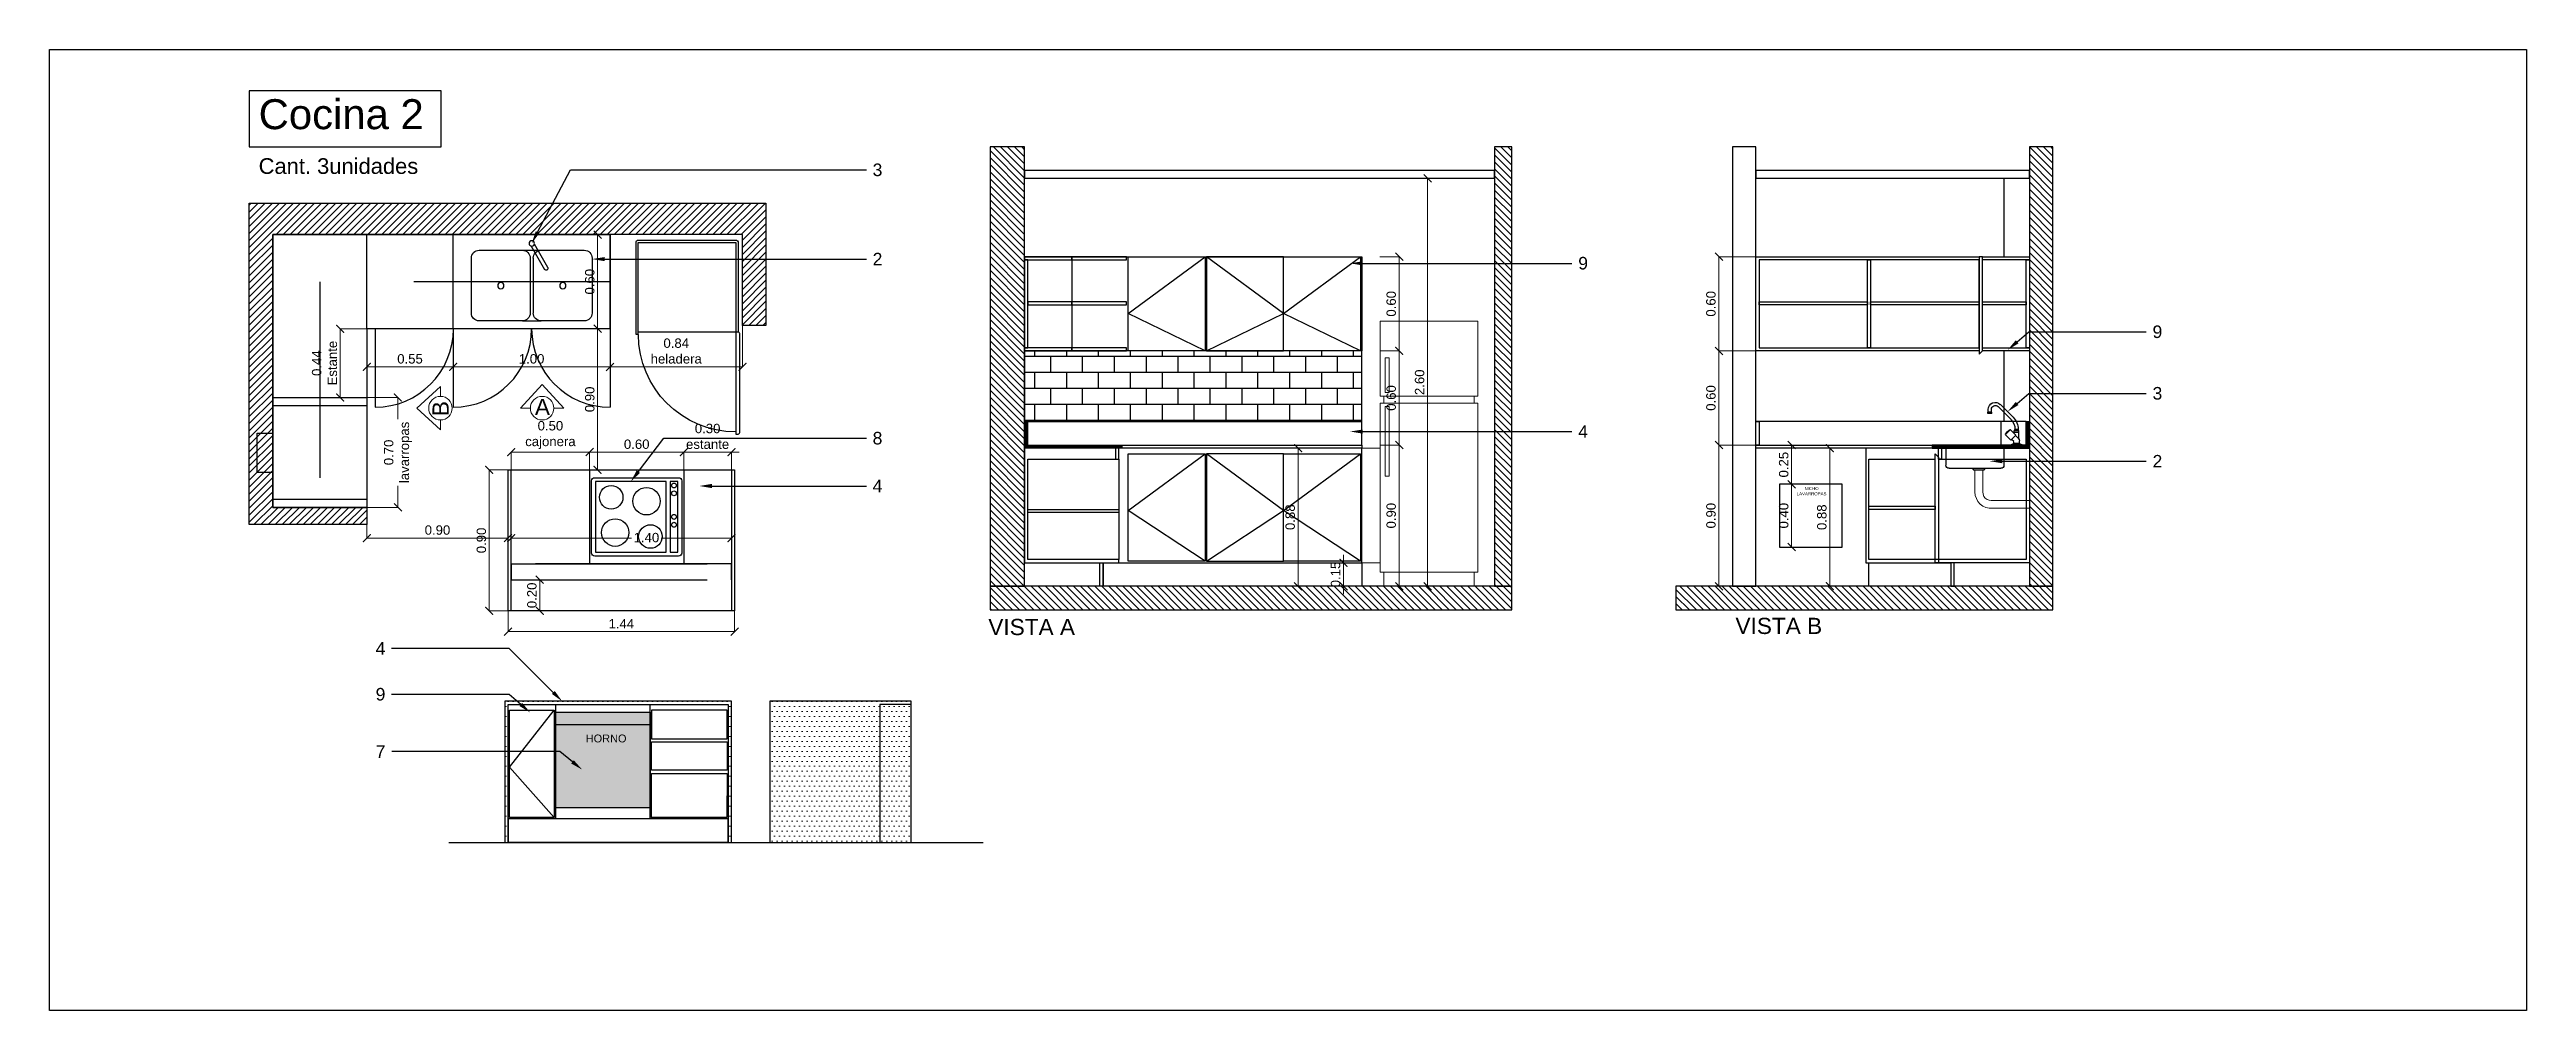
# Model space of a CAD drawing. Header units: metres. Extents: x 197.9 to 264.6, y -20.1 to 17.4.
# Drawn here: x 244.14 to 259.93, y -7.13 to -1.01 of the extents above; entities that cross this region are included whole.
import ezdxf
from ezdxf import colors
from ezdxf.entities.mleader import LeaderData, LeaderLine
from ezdxf.math import Vec2, Vec3

# ---------------------------------------------------------------- set-up
doc = ezdxf.new("R2010")
doc.units = ezdxf.units.M
doc.header["$LTSCALE"] = 10
doc.linetypes.add('e3II-arq-DET-11-planta-Nivel 2 a 6$0$HIDDEN2', pattern=[0.1875, 0.125, -0.0625])
for name, color, linetype in [('0.1', 1, 'Continuous'), ('0.2', 2, 'Continuous'), ('0.3', 3, 'Continuous'), ('A-EQUIPAMIENTO', 251, 'Continuous'), ('A-EQUIPAMIENTO FIJO', 1, 'Continuous'), ('A-MUROS', 6, 'Continuous'), ('A-TEXTOS', 2, 'Continuous'), ('A_Cotas', 1, 'Continuous'), ('A_Proyeccion', 1, 'Continuous'), ('aberturas', 2, 'Continuous'), ('RELLENO', 251, 'Continuous'), ('Textos', 2, 'Continuous')]:
    doc.layers.add(name, color=color, linetype=linetype)
for name, color, linetype, lineweight in [('A-COTAS', 1, 'Continuous', 5), ('A-RELLENOS', 251, 'Continuous', 5), ('FO-Hachuras dos pilares', 8, 'Continuous', 5), ('MUEBLES', 8, 'Continuous', 5)]:
    doc.layers.add(name, color=color, linetype=linetype, lineweight=lineweight)
doc.styles.add('ARIAL', font='arial.ttf')
doc.styles.get("Standard").update_dxf_attribs({"font": 'arial.ttf'})
doc.dimstyles.new('A2 1-1 m', dxfattribs={"dimtxt": 1, "dimasz": 1, "dimexe": 0, "dimexo": 0, "dimgap": 0.5, "dimtad": 1, "dimzin": 1, "dimdsep": 46, "dimtxsty": 'Standard', "dimblk": 'ARCHTICK', "dimcen": 1, "dimclrd": 256, "dimclre": 8, "dimclrt": 2, "dimazin": 2, "dimtfac": 1, "dimtix": 1, "dimtmove": 2, "dimatfit": 3, "dimfxl": 2.83, "dimtolj": 1, "dimtzin": 0, "dimlwd": -1, "dimlwe": 5, "dimarcsym": 0})

msp = doc.modelspace()

# ---------------------------------------------------------------- texts
at = {"layer": 'A-TEXTOS'}
for s, width, heights, insert, char_height, attachment_point in [('\\pxqc;NICHO\\PLAVARROPAS', 0.64927, [0.145], (255.696, -3.796), 0.02, 3), ('\\pxqr;VISTA A', 0.77704, [0], (249.899, -4.637), 0.10318, 1), ('\\pxqr;VISTA B', 0.77704, [0], (255.439, -4.63), 0.10318, 3), ('\\pxqr;HORNO', 0.41036, [0], (247.817, -5.374), 0.05, 3)]:
    msp.add_mtext_dynamic_manual_height_columns(s, width=width, gutter_width=1, heights=heights, dxfattribs=dict(at, insert=insert, char_height=char_height, attachment_point=attachment_point))
at = {"layer": 'Textos', "attachment_point": 1}
for s, width, insert, char_height in [('Cocina 2', 1.17045, (245.472, -1.325), 0.1909), ('Cant. 3unidades', 1.43221, (245.472, -1.701), 0.1)]:
    msp.add_mtext_dynamic_manual_height_columns(s, width=width, gutter_width=29.822, heights=[0], dxfattribs=dict(at, insert=insert, char_height=char_height))

# ---------------------------------------------------------------- blocks, each defined once
blk = doc.blocks.new('A$C63204314')
for p, q in [((0.64, 0), (0.01, 0)), ((0, -0.01), (0, -0.585)), ((0.65, -0.6), (0.65, -0.01)), ((0, -0.585), (0.014, -0.585)), ((0.636, -0.6), (0.65, -0.6))]:
    blk.add_line(p, q)
at = {"color": 1}
blk.add_line((0.014, -0.585), (0.636, -0.585), dxfattribs=at)
blk.add_lwpolyline([(0.636, -0.6), (0.636, -0.586), (0.636, -0.014), (0.014, -0.014), (0.014, -0.585)])
blk.add_lwpolyline([(0.014, -0.585), (0.014, -1.235), (-0.001, -1.235, -0.414214), (-0.011, -1.225), (-0.011, -0.595, -0.414214), (-0.001, -0.585)], format="xyb", close=True)
for centre, start, end in [((0.01, -0.01), 90, 180), ((0.64, -0.01), 0, 90)]:
    blk.add_arc(centre, 0.01, start, end)
blk.add_arc((0.014, -0.6), 0.621, 270, 0, dxfattribs=at)
blk = doc.blocks.new('Cocelpl')
at = {"layer": 'A-EQUIPAMIENTO FIJO'}
blk.add_lwpolyline([(-0.5, -0.2675), (-0.5, 0.2675, -0.4142136), (-0.48, 0.2875), (-0.02, 0.2875, -0.4142136), (0, 0.2675), (0, -0.2675, -0.4142136), (-0.02, -0.2875), (-0.48, -0.2875, -0.4142136)], format="xyb", close=True, dxfattribs=at)
for points in [[(-0.475, 0.2625), (-0.475, -0.1875), (-0.025, -0.1875), (-0.025, 0.2625)], [(-0.475, -0.2125), (-0.475, -0.2625), (-0.025, -0.2625), (-0.025, -0.2125)]]:
    blk.add_lwpolyline(points, close=True, dxfattribs=at)
for centre, radius in [((-0.35, 0.1375), 0.0875), ((-0.125, 0.1625), 0.075), ((-0.15, -0.0625), 0.0875), ((-0.375, -0.0875), 0.075), ((-0.3, -0.2375), 0.0156), ((-0.25, -0.2375), 0.0156), ((-0.1, -0.2375), 0.0156), ((-0.05, -0.2375), 0.0156)]:
    blk.add_circle(centre, radius, dxfattribs=at)
blk = doc.blocks.new('_ArchTick')
at = {"color": 0, "linetype": 'ByBlock', "const_width": 0.15}
blk.add_lwpolyline([(-0.5, -0.5), (0.5, 0.5)], dxfattribs=at)
blk = doc.blocks.new('*D198')
at = {"layer": 'A-COTAS', "color": 8, "lineweight": 5, "transparency": 16777216}
for p, q in [((247.062, -2.788), (247.633, -2.788)), ((247.062, -3.687), (247.633, -3.687))]:
    blk.add_line(p, q, dxfattribs=at)
at = {"layer": 'A-COTAS', "transparency": 16777216}
blk.add_line((247.633, -3.687), (247.633, -2.788), dxfattribs=at)
at = {"layer": 'Defpoints', "color": 0, "transparency": 16777216}
for p in [(247.062, -2.788), (247.633, -2.788), (247.062, -3.687)]:
    blk.add_point(p, dxfattribs=at)
at = {"layer": 'A-COTAS', "transparency": 16777216, "xscale": 0.05, "yscale": 0.05, "zscale": 0.05}
for p, rotation in [((247.633, -2.788), 90), ((247.633, -3.687), 270)]:
    blk.add_blockref('_ArchTick', p, dxfattribs=dict(at, rotation=rotation))
at = {"layer": 'A-COTAS', "color": 2, "transparency": 16777216, "insert": (247.583, -3.238), "char_height": 0.06, "attachment_point": 5, "rotation": 90}
blk.add_mtext('\\A1;0.90', dxfattribs=at)
blk = doc.blocks.new('*D199')
at = {"layer": 'A-COTAS', "color": 8, "lineweight": 5, "transparency": 16777216}
for p, q in [((246.162, -3.687), (246.162, -4.122)), ((247.062, -3.687), (247.062, -4.122))]:
    blk.add_line(p, q, dxfattribs=at)
at = {"layer": 'A-COTAS', "transparency": 16777216}
blk.add_line((247.062, -4.122), (246.162, -4.122), dxfattribs=at)
at = {"layer": 'Defpoints', "color": 0, "transparency": 16777216}
for p in [(246.162, -3.687), (247.062, -3.687), (246.162, -4.122)]:
    blk.add_point(p, dxfattribs=at)
at = {"layer": 'A-COTAS', "transparency": 16777216, "xscale": 0.05, "yscale": 0.05, "zscale": 0.05, "rotation": 180}
blk.add_blockref('_ArchTick', (246.162, -4.122), dxfattribs=at)
at = {"layer": 'A-COTAS', "transparency": 16777216, "xscale": 0.05, "yscale": 0.05, "zscale": 0.05}
blk.add_blockref('_ArchTick', (247.062, -4.122), dxfattribs=at)
at = {"layer": 'A-COTAS', "color": 2, "transparency": 16777216, "insert": (246.612, -4.071), "char_height": 0.06, "attachment_point": 5}
blk.add_mtext('\\A1;0.90', dxfattribs=at)
blk = doc.blocks.new('*D200')
at = {"layer": 'A-COTAS', "color": 8, "lineweight": 5, "transparency": 16777216}
for p, q in [((247.712, -2.188), (247.633, -2.188)), ((247.712, -2.788), (247.633, -2.788))]:
    blk.add_line(p, q, dxfattribs=at)
at = {"layer": 'A-COTAS', "transparency": 16777216}
blk.add_line((247.633, -2.188), (247.633, -2.788), dxfattribs=at)
at = {"layer": 'Defpoints', "color": 0, "transparency": 16777216}
for p in [(247.712, -2.188), (247.633, -2.788), (247.712, -2.788)]:
    blk.add_point(p, dxfattribs=at)
at = {"layer": 'A-COTAS', "transparency": 16777216, "xscale": 0.05, "yscale": 0.05, "zscale": 0.05}
for p, rotation in [((247.633, -2.188), 90), ((247.633, -2.788), 270)]:
    blk.add_blockref('_ArchTick', p, dxfattribs=dict(at, rotation=rotation))
at = {"layer": 'A-COTAS', "color": 2, "transparency": 16777216, "insert": (247.583, -2.488), "char_height": 0.06, "attachment_point": 5, "rotation": 90}
blk.add_mtext('\\A1;0.60', dxfattribs=at)
blk = doc.blocks.new('*D201')
at = {"layer": 'A-COTAS', "color": 8, "lineweight": 5, "transparency": 16777216}
for p, q in [((247.712, -2.488), (247.712, -3.031)), ((248.556, -2.488), (248.556, -3.031))]:
    blk.add_line(p, q, dxfattribs=at)
at = {"layer": 'A-COTAS', "transparency": 16777216}
blk.add_line((247.712, -3.031), (248.556, -3.031), dxfattribs=at)
at = {"layer": 'Defpoints', "color": 0, "transparency": 16777216}
for p in [(247.712, -2.488), (248.556, -2.488), (248.556, -3.031)]:
    blk.add_point(p, dxfattribs=at)
at = {"layer": 'A-COTAS', "transparency": 16777216, "xscale": 0.05, "yscale": 0.05, "zscale": 0.05, "rotation": 180}
blk.add_blockref('_ArchTick', (247.712, -3.031), dxfattribs=at)
at = {"layer": 'A-COTAS', "transparency": 16777216, "xscale": 0.05, "yscale": 0.05, "zscale": 0.05}
blk.add_blockref('_ArchTick', (248.556, -3.031), dxfattribs=at)
at = {"layer": 'A-COTAS', "color": 2, "transparency": 16777216, "insert": (248.134, -2.93), "char_height": 0.06, "attachment_point": 5}
blk.add_mtext('\\A1;0.84\\Pheladera', dxfattribs=at)
blk = doc.blocks.new('Lpd')
at = {"linetype": 'Continuous'}
for p, q in [((-0.06, 0.2), (-0.335, 0.2)), ((-0.102, 0.09), (-0.017, 0.239)), ((0.003, 0.227), (-0.082, 0.078)), ((0.06, 0.2), (-0.06, 0.2)), ((0.335, 0.2), (0.06, 0.2)), ((-0.385, 0.15), (-0.385, -0.2)), ((-0.01, 0.15), (-0.01, -0.2)), ((0.01, 0.15), (0.01, -0.2)), ((0.385, -0.2), (0.385, 0.15)), ((-0.335, -0.25), (-0.06, -0.25)), ((0.06, -0.25), (-0.06, -0.25)), ((0.06, -0.25), (0.335, -0.25))]:
    blk.add_line(p, q, dxfattribs=at)
blk.add_circle((0, 0.244), 0.0173, dxfattribs=at)
for centre in [(-0.198, -0.025), (0.197, -0.025)]:
    blk.add_circle(centre, 0.02)
for centre, radius, start, end in [((-0.335, 0.15), 0.05, 90, 180), ((-0.06, 0.15), 0.05, 0, 90), ((0.06, 0.15), 0.05, 90, 180), ((0.335, 0.15), 0.05, 0, 90), ((-0.092, 0.084), 0.0116, 150, 330), ((-0.335, -0.2), 0.05, 180, 270), ((-0.06, -0.2), 0.05, 270, 0), ((0.06, -0.2), 0.05, 180, 270), ((0.335, -0.2), 0.05, 270, 0)]:
    blk.add_arc(centre, radius, start, end, dxfattribs=at)
blk = doc.blocks.new('*D192')
at = {"layer": 'A-COTAS', "color": 8, "lineweight": 5, "transparency": 16777216}
for p, q in [((247.082, -3.687), (247.082, -3.574)), ((247.582, -3.687), (247.582, -3.574))]:
    blk.add_line(p, q, dxfattribs=at)
at = {"layer": 'A-COTAS', "transparency": 16777216}
blk.add_line((247.082, -3.574), (247.582, -3.574), dxfattribs=at)
at = {"layer": 'Defpoints', "color": 0, "transparency": 16777216}
for p in [(247.582, -3.574), (247.082, -3.687), (247.582, -3.687)]:
    blk.add_point(p, dxfattribs=at)
at = {"layer": 'A-COTAS', "transparency": 16777216, "xscale": 0.05, "yscale": 0.05, "zscale": 0.05, "rotation": 180}
blk.add_blockref('_ArchTick', (247.082, -3.574), dxfattribs=at)
at = {"layer": 'A-COTAS', "transparency": 16777216, "xscale": 0.05, "yscale": 0.05, "zscale": 0.05}
blk.add_blockref('_ArchTick', (247.582, -3.574), dxfattribs=at)
at = {"layer": 'A-COTAS', "color": 2, "transparency": 16777216, "insert": (247.332, -3.465), "char_height": 0.06, "attachment_point": 5}
blk.add_mtext('\\A1;0.50\\Pcajonera', dxfattribs=at)
blk = doc.blocks.new('*D193')
at = {"layer": 'A-COTAS', "color": 8, "lineweight": 5, "transparency": 16777216}
for p, q in [((247.082, -4.287), (247.082, -4.122)), ((248.486, -4.287), (248.486, -4.122))]:
    blk.add_line(p, q, dxfattribs=at)
at = {"layer": 'A-COTAS', "transparency": 16777216}
for p, q in [((247.082, -4.122), (247.849, -4.122)), ((248.486, -4.122), (248.039, -4.122))]:
    blk.add_line(p, q, dxfattribs=at)
at = {"layer": 'Defpoints', "color": 0, "transparency": 16777216}
for p in [(248.486, -4.122), (247.082, -4.287), (248.486, -4.287)]:
    blk.add_point(p, dxfattribs=at)
at = {"layer": 'A-COTAS', "transparency": 16777216, "xscale": 0.05, "yscale": 0.05, "zscale": 0.05, "rotation": 180}
blk.add_blockref('_ArchTick', (247.082, -4.122), dxfattribs=at)
at = {"layer": 'A-COTAS', "transparency": 16777216, "xscale": 0.05, "yscale": 0.05, "zscale": 0.05}
blk.add_blockref('_ArchTick', (248.486, -4.122), dxfattribs=at)
at = {"layer": 'A-COTAS', "color": 2, "transparency": 16777216, "insert": (247.944, -4.119), "char_height": 0.06, "attachment_point": 5}
blk.add_mtext('\\A1;1.40', dxfattribs=at)
blk = doc.blocks.new('*D194')
at = {"layer": 'A-COTAS', "transparency": 16777216}
for p, q in [((248.182, -3.574), (248.132, -3.574)), ((248.182, -3.574), (248.486, -3.574)), ((248.486, -3.574), (248.536, -3.574))]:
    blk.add_line(p, q, dxfattribs=at)
at = {"layer": 'A-COTAS', "color": 8, "lineweight": 5, "transparency": 16777216}
for p, q in [((248.182, -3.687), (248.182, -3.574)), ((248.486, -3.687), (248.486, -3.574))]:
    blk.add_line(p, q, dxfattribs=at)
at = {"layer": 'Defpoints', "color": 0, "transparency": 16777216}
for p in [(248.486, -3.574), (248.182, -3.687), (248.486, -3.687)]:
    blk.add_point(p, dxfattribs=at)
at = {"layer": 'A-COTAS', "transparency": 16777216, "xscale": 0.05, "yscale": 0.05, "zscale": 0.05}
blk.add_blockref('_ArchTick', (248.182, -3.574), dxfattribs=at)
at = {"layer": 'A-COTAS', "transparency": 16777216, "xscale": 0.05, "yscale": 0.05, "zscale": 0.05, "rotation": 180}
blk.add_blockref('_ArchTick', (248.486, -3.574), dxfattribs=at)
at = {"layer": 'A-COTAS', "color": 2, "transparency": 16777216, "insert": (248.334, -3.474), "char_height": 0.06, "attachment_point": 5}
blk.add_mtext('\\A1;0.30\\Pestante', dxfattribs=at)
blk = doc.blocks.new('*D195')
at = {"layer": 'A-COTAS', "color": 8, "lineweight": 5, "transparency": 16777216}
for p, q in [((247.582, -3.687), (247.582, -3.574)), ((248.182, -3.687), (248.182, -3.574))]:
    blk.add_line(p, q, dxfattribs=at)
at = {"layer": 'A-COTAS', "transparency": 16777216}
blk.add_line((247.582, -3.574), (248.182, -3.574), dxfattribs=at)
at = {"layer": 'Defpoints', "color": 0, "transparency": 16777216}
for p in [(248.182, -3.574), (247.582, -3.687), (248.182, -3.687)]:
    blk.add_point(p, dxfattribs=at)
at = {"layer": 'A-COTAS', "transparency": 16777216, "xscale": 0.05, "yscale": 0.05, "zscale": 0.05, "rotation": 180}
blk.add_blockref('_ArchTick', (247.582, -3.574), dxfattribs=at)
at = {"layer": 'A-COTAS', "transparency": 16777216, "xscale": 0.05, "yscale": 0.05, "zscale": 0.05}
blk.add_blockref('_ArchTick', (248.182, -3.574), dxfattribs=at)
at = {"layer": 'A-COTAS', "color": 2, "transparency": 16777216, "insert": (247.882, -3.524), "char_height": 0.06, "attachment_point": 5}
blk.add_mtext('\\A1;0.60', dxfattribs=at)
blk = doc.blocks.new('*D202')
at = {"layer": 'A-COTAS', "color": 8, "lineweight": 5, "transparency": 16777216}
for p, q in [((246.162, -3.226), (246.36, -3.226)), ((246.162, -3.926), (246.36, -3.926))]:
    blk.add_line(p, q, dxfattribs=at)
at = {"layer": 'A-COTAS', "transparency": 16777216}
for p, q in [((246.36, -3.226), (246.36, -3.365)), ((246.36, -3.926), (246.36, -3.788))]:
    blk.add_line(p, q, dxfattribs=at)
at = {"layer": 'Defpoints', "color": 0, "transparency": 16777216}
for p in [(246.162, -3.226), (246.36, -3.226), (246.162, -3.926)]:
    blk.add_point(p, dxfattribs=at)
at = {"layer": 'A-COTAS', "transparency": 16777216, "xscale": 0.05, "yscale": 0.05, "zscale": 0.05}
for p, rotation in [((246.36, -3.226), 90), ((246.36, -3.926), 270)]:
    blk.add_blockref('_ArchTick', p, dxfattribs=dict(at, rotation=rotation))
at = {"layer": 'A-COTAS', "color": 2, "transparency": 16777216, "insert": (246.36, -3.576), "char_height": 0.06, "attachment_point": 5, "rotation": 90}
blk.add_mtext('\\A1;0.70\\Plavarropas', dxfattribs=at)
blk = doc.blocks.new('*D203')
at = {"layer": 'A-COTAS', "color": 8, "lineweight": 5, "transparency": 16777216}
for p, q in [((246.162, -2.788), (245.992, -2.788)), ((246.162, -3.226), (245.992, -3.226))]:
    blk.add_line(p, q, dxfattribs=at)
at = {"layer": 'A-COTAS', "transparency": 16777216}
blk.add_line((245.992, -3.226), (245.992, -2.788), dxfattribs=at)
at = {"layer": 'Defpoints', "color": 0, "transparency": 16777216}
for p in [(245.992, -2.788), (246.162, -2.788), (246.162, -3.226)]:
    blk.add_point(p, dxfattribs=at)
at = {"layer": 'A-COTAS', "transparency": 16777216, "xscale": 0.05, "yscale": 0.05, "zscale": 0.05}
for p, rotation in [((245.992, -2.788), 90), ((245.992, -3.226), 270)]:
    blk.add_blockref('_ArchTick', p, dxfattribs=dict(at, rotation=rotation))
at = {"layer": 'A-COTAS', "color": 2, "transparency": 16777216, "insert": (245.892, -3.007), "char_height": 0.06, "attachment_point": 5, "rotation": 90}
blk.add_mtext('\\A1;0.44\\PEstante', dxfattribs=at)
blk = doc.blocks.new('*D204')
at = {"layer": 'A-COTAS', "color": 8, "lineweight": 5, "transparency": 16777216}
for p, q in [((246.162, -2.788), (246.162, -3.031)), ((246.712, -2.788), (246.712, -3.031))]:
    blk.add_line(p, q, dxfattribs=at)
at = {"layer": 'A-COTAS', "transparency": 16777216}
blk.add_line((246.162, -3.031), (246.712, -3.031), dxfattribs=at)
at = {"layer": 'Defpoints', "color": 0, "transparency": 16777216}
for p in [(246.162, -2.788), (246.712, -2.788), (246.712, -3.031)]:
    blk.add_point(p, dxfattribs=at)
at = {"layer": 'A-COTAS', "transparency": 16777216, "xscale": 0.05, "yscale": 0.05, "zscale": 0.05, "rotation": 180}
blk.add_blockref('_ArchTick', (246.162, -3.031), dxfattribs=at)
at = {"layer": 'A-COTAS', "transparency": 16777216, "xscale": 0.05, "yscale": 0.05, "zscale": 0.05}
blk.add_blockref('_ArchTick', (246.712, -3.031), dxfattribs=at)
at = {"layer": 'A-COTAS', "color": 2, "transparency": 16777216, "insert": (246.437, -2.98), "char_height": 0.06, "attachment_point": 5}
blk.add_mtext('\\A1;0.55', dxfattribs=at)
blk = doc.blocks.new('*D205')
at = {"layer": 'A-COTAS', "color": 8, "lineweight": 5, "transparency": 16777216}
for p, q in [((247.082, -4.387), (247.264, -4.387)), ((247.082, -4.586), (247.264, -4.586))]:
    blk.add_line(p, q, dxfattribs=at)
at = {"layer": 'A-COTAS', "transparency": 16777216}
blk.add_line((247.264, -4.387), (247.264, -4.586), dxfattribs=at)
at = {"layer": 'Defpoints', "color": 0, "transparency": 16777216}
for p in [(247.082, -4.387), (247.082, -4.586), (247.264, -4.586)]:
    blk.add_point(p, dxfattribs=at)
at = {"layer": 'A-COTAS', "transparency": 16777216, "xscale": 0.05, "yscale": 0.05, "zscale": 0.05}
for p, rotation in [((247.264, -4.387), 90), ((247.264, -4.586), 270)]:
    blk.add_blockref('_ArchTick', p, dxfattribs=dict(at, rotation=rotation))
at = {"layer": 'A-COTAS', "color": 2, "transparency": 16777216, "insert": (247.214, -4.487), "char_height": 0.06, "attachment_point": 5, "rotation": 90}
blk.add_mtext('\\A1;0.20', dxfattribs=at)
blk = doc.blocks.new('*D196')
at = {"layer": 'A-COTAS', "color": 8, "lineweight": 5, "transparency": 16777216}
for p, q in [((247.062, -3.687), (246.942, -3.687)), ((247.062, -4.586), (246.942, -4.586))]:
    blk.add_line(p, q, dxfattribs=at)
at = {"layer": 'A-COTAS', "transparency": 16777216}
blk.add_line((246.942, -4.586), (246.942, -3.687), dxfattribs=at)
at = {"layer": 'Defpoints', "color": 0, "transparency": 16777216}
for p in [(246.942, -3.687), (247.062, -3.687), (247.062, -4.586)]:
    blk.add_point(p, dxfattribs=at)
at = {"layer": 'A-COTAS', "transparency": 16777216, "xscale": 0.05, "yscale": 0.05, "zscale": 0.05}
for p, rotation in [((246.942, -3.687), 90), ((246.942, -4.586), 270)]:
    blk.add_blockref('_ArchTick', p, dxfattribs=dict(at, rotation=rotation))
at = {"layer": 'A-COTAS', "color": 2, "transparency": 16777216, "insert": (246.892, -4.137), "char_height": 0.06, "attachment_point": 5, "rotation": 90}
blk.add_mtext('\\A1;0.90', dxfattribs=at)
blk = doc.blocks.new('*D197')
at = {"layer": 'A-COTAS', "color": 8, "lineweight": 5, "transparency": 16777216}
for p, q in [((247.062, -4.586), (247.062, -4.718)), ((248.506, -4.586), (248.506, -4.718))]:
    blk.add_line(p, q, dxfattribs=at)
at = {"layer": 'A-COTAS', "transparency": 16777216}
blk.add_line((248.506, -4.718), (247.062, -4.718), dxfattribs=at)
at = {"layer": 'Defpoints', "color": 0, "transparency": 16777216}
for p in [(247.062, -4.586), (247.062, -4.718), (248.506, -4.586)]:
    blk.add_point(p, dxfattribs=at)
at = {"layer": 'A-COTAS', "transparency": 16777216, "xscale": 0.05, "yscale": 0.05, "zscale": 0.05, "rotation": 180}
blk.add_blockref('_ArchTick', (247.062, -4.718), dxfattribs=at)
at = {"layer": 'A-COTAS', "transparency": 16777216, "xscale": 0.05, "yscale": 0.05, "zscale": 0.05}
blk.add_blockref('_ArchTick', (248.506, -4.718), dxfattribs=at)
at = {"layer": 'A-COTAS', "color": 2, "transparency": 16777216, "insert": (247.784, -4.668), "char_height": 0.06, "attachment_point": 5}
blk.add_mtext('\\A1;1.44', dxfattribs=at)
blk = doc.blocks.new('*D206')
at = {"layer": 'A-COTAS', "color": 8, "lineweight": 5, "transparency": 16777216}
for p, q in [((246.712, -2.788), (246.712, -3.031)), ((247.712, -2.788), (247.712, -3.031))]:
    blk.add_line(p, q, dxfattribs=at)
at = {"layer": 'A-COTAS', "transparency": 16777216}
blk.add_line((246.712, -3.031), (247.712, -3.031), dxfattribs=at)
at = {"layer": 'Defpoints', "color": 0, "transparency": 16777216}
for p in [(246.712, -2.788), (247.712, -2.788), (247.712, -3.031)]:
    blk.add_point(p, dxfattribs=at)
at = {"layer": 'A-COTAS', "transparency": 16777216, "xscale": 0.05, "yscale": 0.05, "zscale": 0.05, "rotation": 180}
blk.add_blockref('_ArchTick', (246.712, -3.031), dxfattribs=at)
at = {"layer": 'A-COTAS', "transparency": 16777216, "xscale": 0.05, "yscale": 0.05, "zscale": 0.05}
blk.add_blockref('_ArchTick', (247.712, -3.031), dxfattribs=at)
at = {"layer": 'A-COTAS', "color": 2, "transparency": 16777216, "insert": (247.212, -2.98), "char_height": 0.06, "attachment_point": 5}
blk.add_mtext('\\A1;1.00', dxfattribs=at)
blk = doc.blocks.new('refri 90cm')
for p, q in [((47.353, -4.935), (47.353, -5.473)), ((48.053, -4.935), (47.353, -4.935)), ((48.053, -4.935), (48.053, -5.473)), ((47.388, -5.198), (47.388, -5.448)), ((47.418, -5.198), (47.388, -5.198)), ((47.418, -5.198), (47.418, -5.448)), ((48.053, -5.473), (47.353, -5.473)), ((47.378, -5.473), (47.378, -5.523)), ((47.418, -5.448), (47.388, -5.448)), ((48.028, -5.473), (48.028, -5.523)), ((47.353, -5.523), (47.353, -6.736)), ((48.053, -5.523), (47.353, -5.523)), ((47.388, -5.548), (47.388, -6.048)), ((47.418, -5.548), (47.388, -5.548)), ((47.418, -5.548), (47.418, -6.048)), ((48.053, -5.523), (48.053, -6.736)), ((47.418, -6.048), (47.388, -6.048)), ((48.053, -6.736), (47.353, -6.736)), ((47.378, -6.736), (47.378, -6.836)), ((48.028, -6.736), (48.028, -6.836)), ((48.028, -6.835), (47.378, -6.835))]:
    blk.add_line(p, q)
blk = doc.blocks.new('grif')
at = {"color": 2, "linetype": 'ByBlock'}
for p, q in [((187.194, 3.07), (187.265, 3.141)), ((187.208, 3.056), (187.279, 3.127)), ((187.275, 3.151), (187.265, 3.141)), ((187.289, 3.137), (187.279, 3.127)), ((187.329, 3.092), (187.329, 3.102)), ((187.329, 3.102), (187.354, 3.102)), ((187.329, 3.092), (187.354, 3.092)), ((187.332, 3.102), (187.332, 3.123)), ((187.352, 3.102), (187.352, 3.123)), ((187.354, 3.092), (187.354, 3.102)), ((187.154, 2.902), (187.137, 2.894)), ((187.137, 2.892), (187.137, 2.894)), ((187.137, 2.894), (187.207, 2.894)), ((187.137, 2.892), (187.207, 2.892)), ((187.154, 2.902), (187.154, 2.919)), ((187.154, 2.902), (187.189, 2.902)), ((187.157, 2.982), (187.162, 2.992)), ((187.157, 2.929), (187.157, 2.982)), ((187.157, 2.982), (187.187, 2.982)), ((187.157, 2.972), (187.187, 2.972)), ((187.16, 2.933), (187.179, 2.952)), ((187.162, 2.992), (187.182, 2.992)), ((187.176, 2.956), (187.21, 2.99)), ((187.176, 2.956), (187.208, 2.924)), ((187.187, 2.982), (187.182, 2.992)), ((187.187, 2.967), (187.187, 2.982)), ((187.189, 2.902), (187.189, 2.912)), ((187.189, 2.902), (187.207, 2.894)), ((187.19, 2.914), (187.204, 2.927)), ((187.207, 2.892), (187.207, 2.894)), ((187.208, 2.924), (187.242, 2.958)), ((187.212, 2.99), (187.24, 2.962))]:
    blk.add_line(p, q, dxfattribs=at)
for centre, radius, start, end in [((187.307, 3.119), 0.045, 0, 134.6829), ((187.272, 2.992), 0.11, 135, 180), ((187.272, 2.992), 0.09, 135, 180), ((187.307, 3.119), 0.025, 360, 134.4291), ((187.174, 2.919), 0.02, 135, 180), ((187.191, 2.912), 0.002, 135, 180), ((187.211, 2.989), 0.002, 59.9782, 135), ((187.172, 2.92), 0.0813, 30.0218, 59.9782), ((187.24, 2.96), 0.002, 315, 30.0218)]:
    blk.add_arc(centre, radius, start, end, dxfattribs=at)
blk = doc.blocks.new('A$Cbfe97c84')
at = {"layer": 'A_Cotas'}
for p, q in [((0.142, -0.019), (0.142, -0.128)), ((0.492, -0.148), (0.162, -0.148)), ((0.268, -0.157), (0.259, -0.148)), ((0.336, -0.157), (0.268, -0.157)), ((0.345, -0.148), (0.336, -0.157)), ((0.512, -0.019), (0.512, -0.128))]:
    blk.add_line(p, q, dxfattribs=at)
for centre, start, end in [((0.162, -0.128), 180, 270), ((0.492, -0.128), 270, 0)]:
    blk.add_arc(centre, 0.02, start, end, dxfattribs=at)
at = {"layer": 'A_Proyeccion', "lineweight": 0}
for points in [[(-0.02, -0.403), (0.215, -0.403), (0.236, -0.403), (0.257, -0.398), (0.276, -0.389), (0.294, -0.376), (0.308, -0.359), (0.318, -0.341), (0.325, -0.321), (0.327, -0.299), (0.327, -0.157)], [(0.277, -0.157), (0.277, -0.299), (0.275, -0.314), (0.27, -0.327), (0.261, -0.338), (0.25, -0.347), (0.237, -0.352), (0.223, -0.354), (-0.02, -0.354)]]:
    blk.add_lwpolyline(points, dxfattribs=at)
blk.add_blockref('grif', (-187.11, -2.892))
blk = doc.blocks.new('*D207')
at = {"layer": 'A-COTAS', "color": 8, "lineweight": 5, "transparency": 16777216}
for p, q in [((255.567, -3.779), (255.244, -3.779)), ((255.567, -4.179), (255.244, -4.179))]:
    blk.add_line(p, q, dxfattribs=at)
at = {"layer": 'A-COTAS', "transparency": 16777216}
blk.add_line((255.244, -3.779), (255.244, -4.179), dxfattribs=at)
at = {"layer": 'Defpoints', "color": 0, "transparency": 16777216}
for p in [(255.567, -3.779), (255.244, -4.179), (255.567, -4.179)]:
    blk.add_point(p, dxfattribs=at)
at = {"layer": 'A-COTAS', "transparency": 16777216, "xscale": 0.05, "yscale": 0.05, "zscale": 0.05}
for p, rotation in [((255.244, -3.779), 90), ((255.244, -4.179), 270)]:
    blk.add_blockref('_ArchTick', p, dxfattribs=dict(at, rotation=rotation))
at = {"layer": 'A-COTAS', "color": 2, "transparency": 16777216, "insert": (255.194, -3.979), "char_height": 0.06, "attachment_point": 5, "rotation": 90}
blk.add_mtext('\\A1;0.40', dxfattribs=at)
blk = doc.blocks.new('*D208')
at = {"layer": 'A-COTAS', "transparency": 16777216}
blk.add_line((255.244, -3.529), (255.244, -3.779), dxfattribs=at)
at = {"layer": 'Defpoints', "color": 0, "transparency": 16777216}
for p in [(255.244, -3.529), (255.244, -3.779), (255.244, -3.779)]:
    blk.add_point(p, dxfattribs=at)
at = {"layer": 'A-COTAS', "transparency": 16777216, "xscale": 0.05, "yscale": 0.05, "zscale": 0.05}
for p, rotation in [((255.244, -3.529), 90), ((255.244, -3.779), 270)]:
    blk.add_blockref('_ArchTick', p, dxfattribs=dict(at, rotation=rotation))
at = {"layer": 'A-COTAS', "color": 2, "transparency": 16777216, "insert": (255.194, -3.654), "char_height": 0.06, "attachment_point": 5, "rotation": 90}
blk.add_mtext('\\A1;0.25', dxfattribs=at)
blk = doc.blocks.new('*D209')
at = {"layer": 'A-COTAS', "color": 8, "lineweight": 5, "transparency": 16777216}
for p, q in [((255.717, -3.549), (255.488, -3.549)), ((255.717, -4.429), (255.488, -4.429))]:
    blk.add_line(p, q, dxfattribs=at)
at = {"layer": 'A-COTAS', "transparency": 16777216}
blk.add_line((255.488, -3.549), (255.488, -4.429), dxfattribs=at)
at = {"layer": 'Defpoints', "color": 0, "transparency": 16777216}
for p in [(255.717, -3.549), (255.488, -4.429), (255.717, -4.429)]:
    blk.add_point(p, dxfattribs=at)
at = {"layer": 'A-COTAS', "transparency": 16777216, "xscale": 0.05, "yscale": 0.05, "zscale": 0.05}
for p, rotation in [((255.488, -3.549), 90), ((255.488, -4.429), 270)]:
    blk.add_blockref('_ArchTick', p, dxfattribs=dict(at, rotation=rotation))
at = {"layer": 'A-COTAS', "color": 2, "transparency": 16777216, "insert": (255.437, -3.989), "char_height": 0.06, "attachment_point": 5, "rotation": 90}
blk.add_mtext('\\A1;0.88', dxfattribs=at)
blk = doc.blocks.new('*D210')
at = {"layer": 'A-COTAS', "color": 8, "lineweight": 5, "transparency": 16777216}
for p, q in [((255.017, -3.529), (254.781, -3.529)), ((255.017, -4.429), (254.781, -4.429))]:
    blk.add_line(p, q, dxfattribs=at)
at = {"layer": 'A-COTAS', "transparency": 16777216}
blk.add_line((254.781, -3.529), (254.781, -4.429), dxfattribs=at)
at = {"layer": 'Defpoints', "color": 0, "transparency": 16777216}
for p in [(255.017, -3.529), (254.781, -4.429), (255.017, -4.429)]:
    blk.add_point(p, dxfattribs=at)
at = {"layer": 'A-COTAS', "transparency": 16777216, "xscale": 0.05, "yscale": 0.05, "zscale": 0.05}
for p, rotation in [((254.781, -3.529), 90), ((254.781, -4.429), 270)]:
    blk.add_blockref('_ArchTick', p, dxfattribs=dict(at, rotation=rotation))
at = {"layer": 'A-COTAS', "color": 2, "transparency": 16777216, "insert": (254.73, -3.979), "char_height": 0.06, "attachment_point": 5, "rotation": 90}
blk.add_mtext('\\A1;0.90', dxfattribs=at)
blk = doc.blocks.new('*D216')
at = {"layer": 'A-COTAS', "color": 8, "lineweight": 5, "transparency": 16777216}
for p, q in [((252.91, -1.829), (252.924, -1.829)), ((252.91, -4.429), (252.924, -4.429))]:
    blk.add_line(p, q, dxfattribs=at)
at = {"layer": 'A-COTAS', "transparency": 16777216}
blk.add_line((252.924, -1.829), (252.924, -4.429), dxfattribs=at)
at = {"layer": 'Defpoints', "color": 0, "transparency": 16777216}
for p in [(252.91, -1.829), (252.91, -4.429), (252.924, -4.429)]:
    blk.add_point(p, dxfattribs=at)
at = {"layer": 'A-COTAS', "transparency": 16777216, "xscale": 0.05, "yscale": 0.05, "zscale": 0.05}
for p, rotation in [((252.924, -1.829), 90), ((252.924, -4.429), 270)]:
    blk.add_blockref('_ArchTick', p, dxfattribs=dict(at, rotation=rotation))
at = {"layer": 'A-COTAS', "color": 2, "transparency": 16777216, "insert": (252.873, -3.129), "char_height": 0.06, "attachment_point": 5, "rotation": 90}
blk.add_mtext('\\A1;2.60', dxfattribs=at)
blk = doc.blocks.new('*D212')
at = {"layer": 'A-COTAS', "color": 8, "lineweight": 5, "transparency": 16777216}
for p, q in [((252.619, -3.549), (252.098, -3.549)), ((252.619, -4.429), (252.098, -4.429))]:
    blk.add_line(p, q, dxfattribs=at)
at = {"layer": 'A-COTAS', "transparency": 16777216}
blk.add_line((252.098, -3.549), (252.098, -4.429), dxfattribs=at)
at = {"layer": 'Defpoints', "color": 0, "transparency": 16777216}
for p in [(252.619, -3.549), (252.098, -4.429), (252.619, -4.429)]:
    blk.add_point(p, dxfattribs=at)
at = {"layer": 'A-COTAS', "transparency": 16777216, "xscale": 0.05, "yscale": 0.05, "zscale": 0.05}
for p, rotation in [((252.098, -3.549), 90), ((252.098, -4.429), 270)]:
    blk.add_blockref('_ArchTick', p, dxfattribs=dict(at, rotation=rotation))
at = {"layer": 'A-COTAS', "color": 2, "transparency": 16777216, "insert": (252.048, -3.989), "char_height": 0.06, "attachment_point": 5, "rotation": 90}
blk.add_mtext('\\A1;0.88', dxfattribs=at)
blk = doc.blocks.new('*D213')
at = {"layer": 'A-COTAS', "transparency": 16777216}
for p, q in [((252.388, -4.279), (252.388, -4.229)), ((252.388, -4.279), (252.388, -4.429)), ((252.388, -4.429), (252.388, -4.479))]:
    blk.add_line(p, q, dxfattribs=at)
at = {"layer": 'A-COTAS', "color": 8, "lineweight": 5, "transparency": 16777216}
for p, q in [((252.619, -4.279), (252.388, -4.279)), ((252.619, -4.429), (252.388, -4.429))]:
    blk.add_line(p, q, dxfattribs=at)
at = {"layer": 'Defpoints', "color": 0, "transparency": 16777216}
for p in [(252.619, -4.279), (252.388, -4.429), (252.619, -4.429)]:
    blk.add_point(p, dxfattribs=at)
at = {"layer": 'A-COTAS', "transparency": 16777216, "xscale": 0.05, "yscale": 0.05, "zscale": 0.05}
for p, rotation in [((252.388, -4.279), 270), ((252.388, -4.429), 90)]:
    blk.add_blockref('_ArchTick', p, dxfattribs=dict(at, rotation=rotation))
at = {"layer": 'A-COTAS', "color": 2, "transparency": 16777216, "insert": (252.337, -4.354), "char_height": 0.06, "attachment_point": 5, "rotation": 90}
blk.add_mtext('\\A1;0.15', dxfattribs=at)
blk = doc.blocks.new('*D214')
at = {"layer": 'A-COTAS', "color": 8, "lineweight": 5, "transparency": 16777216}
for p, q in [((252.619, -3.529), (252.743, -3.529)), ((252.619, -4.429), (252.743, -4.429))]:
    blk.add_line(p, q, dxfattribs=at)
at = {"layer": 'A-COTAS', "transparency": 16777216}
blk.add_line((252.743, -3.529), (252.743, -4.429), dxfattribs=at)
at = {"layer": 'Defpoints', "color": 0, "transparency": 16777216}
for p in [(252.619, -3.529), (252.619, -4.429), (252.743, -4.429)]:
    blk.add_point(p, dxfattribs=at)
at = {"layer": 'A-COTAS', "transparency": 16777216, "xscale": 0.05, "yscale": 0.05, "zscale": 0.05}
for p, rotation in [((252.743, -3.529), 90), ((252.743, -4.429), 270)]:
    blk.add_blockref('_ArchTick', p, dxfattribs=dict(at, rotation=rotation))
at = {"layer": 'A-COTAS', "color": 2, "transparency": 16777216, "insert": (252.692, -3.979), "char_height": 0.06, "attachment_point": 5, "rotation": 90}
blk.add_mtext('\\A1;0.90', dxfattribs=at)
blk = doc.blocks.new('*D215')
at = {"layer": 'A-COTAS', "color": 8, "lineweight": 5, "transparency": 16777216}
for p, q in [((252.619, -2.929), (252.743, -2.929)), ((252.619, -3.529), (252.743, -3.529))]:
    blk.add_line(p, q, dxfattribs=at)
at = {"layer": 'A-COTAS', "transparency": 16777216}
blk.add_line((252.743, -2.929), (252.743, -3.529), dxfattribs=at)
at = {"layer": 'Defpoints', "color": 0, "transparency": 16777216}
for p in [(252.619, -2.929), (252.619, -3.529), (252.743, -3.529)]:
    blk.add_point(p, dxfattribs=at)
at = {"layer": 'A-COTAS', "transparency": 16777216, "xscale": 0.05, "yscale": 0.05, "zscale": 0.05}
for p, rotation in [((252.743, -2.929), 90), ((252.743, -3.529), 270)]:
    blk.add_blockref('_ArchTick', p, dxfattribs=dict(at, rotation=rotation))
at = {"layer": 'A-COTAS', "color": 2, "transparency": 16777216, "insert": (252.692, -3.229), "char_height": 0.06, "attachment_point": 5, "rotation": 90}
blk.add_mtext('\\A1;0.60', dxfattribs=at)
blk = doc.blocks.new('*D211')
at = {"layer": 'A-COTAS', "color": 8, "lineweight": 5, "transparency": 16777216}
for p, q in [((252.619, -2.329), (252.743, -2.329)), ((252.619, -2.929), (252.743, -2.929))]:
    blk.add_line(p, q, dxfattribs=at)
at = {"layer": 'A-COTAS', "transparency": 16777216}
blk.add_line((252.743, -2.329), (252.743, -2.929), dxfattribs=at)
at = {"layer": 'Defpoints', "color": 0, "transparency": 16777216}
for p in [(252.619, -2.329), (252.619, -2.929), (252.743, -2.929)]:
    blk.add_point(p, dxfattribs=at)
at = {"layer": 'A-COTAS', "transparency": 16777216, "xscale": 0.05, "yscale": 0.05, "zscale": 0.05}
for p, rotation in [((252.743, -2.329), 90), ((252.743, -2.929), 270)]:
    blk.add_blockref('_ArchTick', p, dxfattribs=dict(at, rotation=rotation))
at = {"layer": 'A-COTAS', "color": 2, "transparency": 16777216, "insert": (252.692, -2.629), "char_height": 0.06, "attachment_point": 5, "rotation": 90}
blk.add_mtext('\\A1;0.60', dxfattribs=at)
blk = doc.blocks.new('*D218')
at = {"layer": 'A-COTAS', "color": 8, "lineweight": 5, "transparency": 16777216}
for p, q in [((255.017, -2.329), (254.781, -2.329)), ((255.017, -2.929), (254.781, -2.929))]:
    blk.add_line(p, q, dxfattribs=at)
at = {"layer": 'A-COTAS', "transparency": 16777216}
blk.add_line((254.781, -2.929), (254.781, -2.329), dxfattribs=at)
at = {"layer": 'Defpoints', "color": 0, "transparency": 16777216}
for p in [(254.781, -2.329), (255.017, -2.329), (255.017, -2.929)]:
    blk.add_point(p, dxfattribs=at)
at = {"layer": 'A-COTAS', "transparency": 16777216, "xscale": 0.05, "yscale": 0.05, "zscale": 0.05}
for p, rotation in [((254.781, -2.329), 90), ((254.781, -2.929), 270)]:
    blk.add_blockref('_ArchTick', p, dxfattribs=dict(at, rotation=rotation))
at = {"layer": 'A-COTAS', "color": 2, "transparency": 16777216, "insert": (254.73, -2.629), "char_height": 0.06, "attachment_point": 5, "rotation": 90}
blk.add_mtext('\\A1;0.60', dxfattribs=at)
blk = doc.blocks.new('*D217')
at = {"layer": 'A-COTAS', "color": 8, "lineweight": 5, "transparency": 16777216}
for p, q in [((255.017, -2.929), (254.781, -2.929)), ((255.017, -3.529), (254.781, -3.529))]:
    blk.add_line(p, q, dxfattribs=at)
at = {"layer": 'A-COTAS', "transparency": 16777216}
blk.add_line((254.781, -2.929), (254.781, -3.529), dxfattribs=at)
at = {"layer": 'Defpoints', "color": 0, "transparency": 16777216}
for p in [(255.017, -2.929), (254.781, -3.529), (255.017, -3.529)]:
    blk.add_point(p, dxfattribs=at)
at = {"layer": 'A-COTAS', "transparency": 16777216, "xscale": 0.05, "yscale": 0.05, "zscale": 0.05}
for p, rotation in [((254.781, -2.929), 90), ((254.781, -3.529), 270)]:
    blk.add_blockref('_ArchTick', p, dxfattribs=dict(at, rotation=rotation))
at = {"layer": 'A-COTAS', "color": 2, "transparency": 16777216, "insert": (254.73, -3.229), "char_height": 0.06, "attachment_point": 5, "rotation": 90}
blk.add_mtext('\\A1;0.60', dxfattribs=at)
blk = doc.blocks.new('A')
at = {"lineweight": 9}
blk.add_lwpolyline([(216.813, 16.108), (216.876, 16.108), (216.738, 16.258), (216.6, 16.108), (216.663, 16.108)], dxfattribs=at)
blk.add_circle((216.738, 16.108), 0.075, dxfattribs=at)
at = {"layer": 'A-TEXTOS', "insert": (216.656, 16.167), "char_height": 0.1032, "attachment_point": 1}
blk.add_mtext_dynamic_manual_height_columns('\\pxqr;A', width=0.13217, gutter_width=1, heights=[0], dxfattribs=at)
blk = doc.blocks.new('B')
at = {"lineweight": 9}
blk.add_lwpolyline([(217.189, 16.108), (217.252, 16.108), (217.114, 16.258), (216.976, 16.108), (217.039, 16.108)], dxfattribs=at)
blk.add_circle((217.114, 16.108), 0.075, dxfattribs=at)
at = {"layer": 'A-TEXTOS', "insert": (217.027, 16.159), "char_height": 0.1032, "attachment_point": 1}
blk.add_mtext_dynamic_manual_height_columns('\\pxqr;B', width=0.13217, gutter_width=1, heights=[0], dxfattribs=at)

# ---------------------------------------------------------------- dimensions: what is measured, and where the dimension line sits
at = {"layer": 'A-COTAS'}
for base, p1, p2, override, picture, middle in [((252.924, -4.429), (252.91, -1.829), (252.91, -4.429), {"dimscale": 1, "dimtxt": 0.06, "dimasz": 0.05, "dimgap": 0.02, "dimtix": 1, "dimtofl": 1, "dimtmove": 2, "dimatfit": 3}, '*D216', (252.873, -3.129)), ((247.633, -2.788), (247.712, -2.188), (247.712, -2.788), {"dimtxt": 0.06, "dimasz": 0.05, "dimgap": 0.02}, '*D200', (247.583, -2.488)), ((252.743, -2.929), (252.619, -2.329), (252.619, -2.929), {"dimtxt": 0.06, "dimasz": 0.05, "dimgap": 0.02}, '*D211', (252.692, -2.629)), ((254.781, -2.329), (255.017, -2.929), (255.017, -2.329), {"dimscale": 1, "dimtxt": 0.06, "dimasz": 0.05, "dimgap": 0.02, "dimtix": 1, "dimtofl": 1, "dimtmove": 2, "dimatfit": 3}, '*D218', (254.73, -2.629)), ((247.633, -2.788), (247.062, -3.687), (247.062, -2.788), {"dimtxt": 0.06, "dimasz": 0.05, "dimgap": 0.02}, '*D198', (247.583, -3.238)), ((252.743, -3.529), (252.619, -2.929), (252.619, -3.529), {"dimtxt": 0.06, "dimasz": 0.05, "dimgap": 0.02}, '*D215', (252.692, -3.229)), ((254.781, -3.529), (255.017, -2.929), (255.017, -3.529), {"dimscale": 1, "dimtxt": 0.06, "dimasz": 0.05, "dimgap": 0.02, "dimtix": 1, "dimtofl": 1, "dimtmove": 2, "dimatfit": 3}, '*D217', (254.73, -3.229)), ((252.098, -4.429), (252.619, -3.549), (252.619, -4.429), {"dimtxt": 0.06, "dimasz": 0.05, "dimgap": 0.02}, '*D212', (252.048, -3.989)), ((252.743, -4.429), (252.619, -3.529), (252.619, -4.429), {"dimtxt": 0.06, "dimasz": 0.05, "dimgap": 0.02}, '*D214', (252.692, -3.979)), ((254.781, -4.429), (255.017, -3.529), (255.017, -4.429), {"dimtxt": 0.06, "dimasz": 0.05, "dimgap": 0.02}, '*D210', (254.73, -3.979)), ((255.244, -3.779), (255.244, -3.529), (255.244, -3.779), {"dimscale": 1, "dimtxt": 0.06, "dimasz": 0.05, "dimgap": 0.02, "dimtix": 1, "dimtofl": 1, "dimtmove": 2, "dimatfit": 3}, '*D208', (255.194, -3.654)), ((255.488, -4.429), (255.717, -3.549), (255.717, -4.429), {"dimscale": 1, "dimtxt": 0.06, "dimasz": 0.05, "dimgap": 0.02, "dimtix": 1, "dimtofl": 1, "dimtmove": 2, "dimatfit": 3}, '*D209', (255.437, -3.989)), ((246.942, -3.687), (247.062, -4.586), (247.062, -3.687), {"dimscale": 1, "dimtxt": 0.06, "dimasz": 0.05, "dimgap": 0.02, "dimtix": 1, "dimtofl": 1, "dimtmove": 2, "dimatfit": 3}, '*D196', (246.892, -4.137)), ((255.244, -4.179), (255.567, -3.779), (255.567, -4.179), {"dimscale": 1, "dimtxt": 0.06, "dimasz": 0.05, "dimgap": 0.02, "dimtix": 1, "dimtofl": 1, "dimtmove": 2, "dimatfit": 3}, '*D207', (255.194, -3.979)), ((252.388, -4.429), (252.619, -4.279), (252.619, -4.429), {"dimscale": 1, "dimtxt": 0.06, "dimasz": 0.05, "dimgap": 0.02, "dimtix": 1, "dimtofl": 1, "dimtmove": 2, "dimatfit": 3}, '*D213', (252.337, -4.354)), ((247.264, -4.586), (247.082, -4.387), (247.082, -4.586), {"dimtxt": 0.06, "dimasz": 0.05, "dimgap": 0.02}, '*D205', (247.214, -4.487))]:
    dim = msp.add_linear_dim(base=base, p1=p1, p2=p2, angle=90, dimstyle='A2 1-1 m', override=override, dxfattribs=at)
    dim.commit()
    dim.dimension.update_dxf_attribs({"geometry": picture, "text_midpoint": middle})
for base, p1, p2, text, override, picture, middle in [((248.556, -3.031), (247.712, -2.488), (248.556, -2.488), '<>\\Pheladera', {"dimscale": 1, "dimtxt": 0.06, "dimasz": 0.05, "dimgap": 0.02, "dimtix": 1, "dimtofl": 1, "dimtmove": 2, "dimatfit": 3}, '*D201', (248.134, -2.93)), ((247.582, -3.574), (247.082, -3.687), (247.582, -3.687), '<>\\Pcajonera', {"dimtxt": 0.06, "dimasz": 0.05, "dimgap": 0.02}, '*D192', (247.332, -3.465)), ((248.486, -3.574), (248.182, -3.687), (248.486, -3.687), '<>\\Pestante', {"dimtxt": 0.06, "dimasz": 0.05, "dimgap": 0.02}, '*D194', (248.334, -3.474))]:
    dim = msp.add_linear_dim(base=base, p1=p1, p2=p2, text=text, dimstyle='A2 1-1 m', override=override, dxfattribs=at)
    dim.commit()
    dim.dimension.update_dxf_attribs({"geometry": picture, "text_midpoint": middle})
dim = msp.add_linear_dim(base=(245.992, -2.788), p1=(246.162, -3.226), p2=(246.162, -2.788), angle=90, text='<>\\PEstante', dimstyle='A2 1-1 m', override={"dimscale": 1, "dimtxt": 0.06, "dimasz": 0.05, "dimgap": 0.02, "dimtix": 1, "dimtofl": 1, "dimtmove": 2, "dimatfit": 3}, dxfattribs=at)
dim.commit()
dim.dimension.update_dxf_attribs({"geometry": '*D203', "text_midpoint": (245.892, -3.007)})
for base, p1, p2, override, picture, middle in [((246.712, -3.031), (246.162, -2.788), (246.712, -2.788), {"dimtxt": 0.06, "dimasz": 0.05, "dimgap": 0.02}, '*D204', (246.437, -2.98)), ((247.712, -3.031), (246.712, -2.788), (247.712, -2.788), {"dimscale": 1, "dimtxt": 0.06, "dimasz": 0.05, "dimgap": 0.02, "dimtix": 1, "dimtofl": 1, "dimtmove": 2, "dimatfit": 3}, '*D206', (247.212, -2.98)), ((248.182, -3.574), (247.582, -3.687), (248.182, -3.687), {"dimtxt": 0.06, "dimasz": 0.05, "dimgap": 0.02}, '*D195', (247.882, -3.524)), ((246.162, -4.122), (247.062, -3.687), (246.162, -3.687), {"dimscale": 1, "dimtxt": 0.06, "dimasz": 0.05, "dimgap": 0.02, "dimtix": 1, "dimtofl": 1, "dimtmove": 2, "dimatfit": 3}, '*D199', (246.612, -4.071)), ((247.062, -4.718), (248.506, -4.586), (247.062, -4.586), {"dimscale": 1, "dimtxt": 0.06, "dimasz": 0.05, "dimgap": 0.02, "dimtix": 1, "dimtofl": 1, "dimtmove": 2, "dimatfit": 3}, '*D197', (247.784, -4.668))]:
    dim = msp.add_linear_dim(base=base, p1=p1, p2=p2, dimstyle='A2 1-1 m', override=override, dxfattribs=at)
    dim.commit()
    dim.dimension.update_dxf_attribs({"geometry": picture, "text_midpoint": middle})
dim = msp.add_linear_dim(base=(246.36, -3.226), p1=(246.162, -3.926), p2=(246.162, -3.226), angle=90, text='<>\\Plavarropas', dimstyle='A2 1-1 m', override={"dimtxt": 0.06, "dimasz": 0.05, "dimgap": 0.02}, dxfattribs=at)
dim.commit()
dim.dimension.update_dxf_attribs({"geometry": '*D202', "text_midpoint": (246.36, -3.576), "dimtype": 160})
dim = msp.add_linear_dim(base=(248.486, -4.122), p1=(247.082, -4.287), p2=(248.486, -4.287), dimstyle='A2 1-1 m', override={"dimtxt": 0.06, "dimasz": 0.05, "dimgap": 0.02}, dxfattribs=at)
dim.commit()
dim.dimension.update_dxf_attribs({"geometry": '*D193', "text_midpoint": (247.944, -4.119), "dimtype": 160})

# ---------------------------------------------------------------- hatches: boundary and pattern name
at = {"layer": 'A-RELLENOS', "transparency": 33554534}
h = msp.add_hatch(color=8, dxfattribs=at)
h.dxf.hatch_style = 1
h.paths.add_polyline_path([(247.966, -5.842), (247.367, -5.842), (247.367, -5.232), (247.967, -5.232)])
at = {"layer": 'FO-Hachuras dos pilares'}
h = msp.add_hatch(dxfattribs=at)
h.set_pattern_fill('ANSI31', color=253, scale=0.01, angle=90)
h.set_pattern_definition([(135, (268.616343, -196.595624), (-0.0224506403, -0.0224506403), [])])
h.paths.add_polyline_path([(250.135, -4.429), (250.135, -4.579), (253.46, -4.579), (253.46, -4.429)])
h.paths.add_polyline_path([(253.35, -1.629), (253.35, -4.429), (253.46, -4.429), (253.46, -1.629)])
h.paths.add_polyline_path([(250.355, -4.429), (250.355, -1.629), (250.135, -1.629), (250.135, -4.429)])
h = msp.add_hatch(dxfattribs=at)
h.set_pattern_fill('ANSI31', color=253, scale=0.01, angle=90)
h.set_pattern_definition([(135, (-0.94019, -17.33169), (-0.0224506403, -0.0224506403), [])])
h.paths.add_polyline_path([(256.76, -1.629), (256.76, -4.429), (256.91, -4.429), (256.91, -1.629)])
h.paths.add_polyline_path([(254.507, -4.429), (254.507, -4.579), (256.91, -4.579), (256.91, -4.429)])
h = msp.add_hatch(dxfattribs=at)
h.set_pattern_fill('ANSI31', color=253, scale=0.01)
h.set_pattern_definition([(45, (34.031762, -26.232363), (-0.0224506403, 0.0224506403), [])])
h.paths.add_polyline_path([(248.706, -1.988), (248.706, -2.768), (248.556, -2.768), (248.556, -2.188), (245.562, -2.188), (245.562, -3.926), (246.162, -3.926), (246.162, -4.036), (245.412, -4.036), (245.412, -1.988)])
h = msp.add_hatch(dxfattribs=at)
h.set_pattern_fill('ANSI31', color=253, scale=0.001, angle=90)
h.set_pattern_definition([(135, (268.2233354, -198.364981), (-0.00224506403, -0.00224506403), [])])
h.paths.add_polyline_path([(250.975, -3.529), (250.975, -3.549), (250.355, -3.549), (250.355, -3.529)])
h.paths.add_polyline_path([(250.355, -3.529), (250.375, -3.529), (250.375, -3.379), (250.355, -3.379)])
h = msp.add_hatch(dxfattribs=at)
h.set_pattern_fill('ANSI31', color=253, scale=0.001, angle=90)
h.set_pattern_definition([(135, (275.370572, -198.364981), (-0.00224506403, -0.00224506403), [])])
h.paths.add_polyline_path([(256.14, -3.529), (256.14, -3.549), (256.76, -3.549), (256.76, -3.529)])
h.paths.add_polyline_path([(256.76, -3.529), (256.74, -3.529), (256.74, -3.379), (256.76, -3.379)])
h = msp.add_hatch(dxfattribs=at)
h.set_pattern_fill('DOTS', color=253, scale=0.02)
h.set_pattern_definition([(0, (0, -0.051937), (0.015875, 0.03175), [0, -0.03175])])
h.paths.add_polyline_path([(249.431, -5.182), (249.631, -5.182), (249.631, -5.162), (248.731, -5.162), (248.731, -6.062), (249.431, -6.062)])
h.paths.add_polyline_path([(249.631, -5.182), (249.431, -5.182), (249.431, -6.062), (249.631, -6.062)], flags=17)
h.paths.add_polyline_path([(248.486, -5.162), (247.042, -5.162), (247.042, -6.062), (247.062, -6.062), (247.062, -5.182), (248.466, -5.182), (248.466, -6.062), (248.486, -6.062)])
at = {"layer": 'RELLENO'}
h = msp.add_hatch(dxfattribs=at)
h.set_pattern_fill('AR-B816', color=256, scale=0.0005, angle=180)
h.set_pattern_definition([(180, (-1369.59424, 2624.61579), (-1e-17, -0.1016), []), (270, (-1369.59424, 2624.61579), (0.1016, -0.1016), [0.1016, -0.1016])])
h.paths.add_polyline_path([(252.505, -2.929), (252.505, -3.379), (250.355, -3.379), (250.355, -2.929)])

# ---------------------------------------------------------------- linework, layer by layer
msp.add_lwpolyline([(244.139, -1.009), (259.929, -1.009), (259.929, -7.132), (244.139, -7.132)], close=True)
at = {"color": 2}
for points in [[(247.712, -2.188), (247.712, -2.788), (246.162, -2.788), (246.162, -3.926), (245.562, -3.926), (245.562, -2.188)], [(247.062, -3.687), (248.506, -3.687), (248.506, -4.586), (247.062, -4.586)]]:
    msp.add_lwpolyline(points, close=True, dxfattribs=at)
at = {"color": 3}
for points in [[(247.062, -6.062), (247.062, -5.182), (248.466, -5.182), (248.466, -6.062), (248.486, -6.062), (248.486, -5.162), (247.042, -5.162), (247.042, -6.062), (247.062, -6.062)], [(249.631, -6.062), (249.631, -5.162), (248.731, -5.162), (248.731, -6.062), (249.631, -6.062)]]:
    msp.add_lwpolyline(points, dxfattribs=at)
at = {"layer": '0.1'}
for points in [[(254.867, -1.629), (254.867, -4.429), (255.017, -4.429), (255.017, -1.629)], [(250.655, -2.349), (251.004, -2.349), (251.004, -2.329), (250.655, -2.329)], [(250.655, -2.636), (251.004, -2.636), (251.004, -2.616), (250.655, -2.616)], [(250.655, -2.929), (251.004, -2.929), (251.004, -2.909), (250.655, -2.909)], [(255.567, -3.779), (255.167, -3.779), (255.167, -4.179), (255.567, -4.179)], [(252.505, -4.279), (252.505, -4.429), (250.855, -4.429), (250.855, -4.279)], [(256.26, -4.279), (256.26, -4.429), (255.737, -4.429), (255.737, -4.279)], [(247.062, -5.912), (247.062, -6.062), (248.466, -6.062), (248.466, -5.912)]]:
    msp.add_lwpolyline(points, close=True, dxfattribs=at)
for points in [[(256.596, -1.829), (256.596, -2.329)], [(250.655, -2.349), (250.655, -2.909)], [(250.355, -2.929), (250.355, -3.379), (252.505, -3.379), (252.505, -2.929), (250.855, -2.929)], [(256.596, -2.929), (256.596, -3.379)], [(256.596, -3.379), (256.304, -3.379), (255.017, -3.379)], [(256.74, -3.379), (256.596, -3.379)], [(250.955, -4.279), (252.505, -4.279), (252.505, -3.549), (250.955, -3.549)], [(255.717, -3.549), (255.717, -4.279)], [(248.466, -6.062), (247.062, -6.062)]]:
    msp.add_lwpolyline(points, dxfattribs=at)
at = {"layer": '0.2', "linetype": 'Continuous'}
for points in [[(250.355, -1.829), (253.35, -1.829), (253.35, -1.779), (250.355, -1.779), (250.355, -1.829)], [(255.017, -1.829), (256.76, -1.829), (256.76, -1.779), (255.017, -1.779), (255.017, -1.829)]]:
    msp.add_lwpolyline(points, dxfattribs=at)
at = {"layer": '0.2'}
for points in [[(252.505, -2.929), (252.505, -2.929), (250.355, -2.929), (250.355, -2.329), (252.505, -2.329)], [(256.44, -2.929), (255.017, -2.929), (255.017, -2.329), (256.44, -2.329)], [(256.44, -2.909), (256.44, -2.349), (255.037, -2.349), (255.037, -2.909)], [(255.727, -2.909), (255.727, -2.349), (255.747, -2.349), (255.747, -2.909)], [(255.727, -2.636), (255.037, -2.636), (255.037, -2.616), (255.727, -2.616)], [(256.44, -2.636), (255.747, -2.636), (255.747, -2.616), (256.44, -2.616)], [(256.74, -3.379), (256.578, -3.379), (256.578, -3.529), (256.74, -3.529)], [(252.505, -3.549), (250.975, -3.549), (250.975, -3.529), (252.505, -3.529)], [(256.14, -3.549), (255.017, -3.549), (255.017, -3.529), (256.14, -3.529)], [(255.737, -3.919), (256.16, -3.919), (256.16, -3.939), (255.737, -3.939)], [(248.458, -5.401), (248.458, -5.219), (247.976, -5.219), (247.976, -5.401)], [(247.976, -5.602), (247.976, -5.421), (248.458, -5.421), (248.458, -5.602)]]:
    msp.add_lwpolyline(points, close=True, dxfattribs=at)
for points in [[(251.014, -2.929), (251.014, -2.329), (251.505, -2.329), (251.505, -2.929), (251.014, -2.929)], [(252.005, -2.929), (252.005, -2.329), (251.514, -2.329), (251.514, -2.929), (252.005, -2.929)], [(252.005, -2.929), (252.005, -2.329), (252.496, -2.329), (252.496, -2.929), (252.005, -2.929)], [(252.505, -3.529), (252.505, -3.379), (250.375, -3.379)], [(255.037, -3.529), (255.017, -3.529), (255.017, -3.379), (255.037, -3.379), (255.037, -3.529)], [(256.76, -3.379), (256.76, -3.529)], [(256.76, -3.379), (256.76, -3.529)], [(251.014, -4.269), (251.014, -3.586), (251.505, -3.586), (251.505, -4.269), (251.014, -4.269)], [(252.005, -4.269), (252.005, -3.586), (251.514, -3.586), (251.514, -4.269), (252.005, -4.269)], [(252.005, -4.269), (252.005, -3.586), (252.496, -3.586), (252.496, -4.269), (252.005, -4.269)], [(256.18, -3.549), (255.717, -3.549), (255.717, -4.279), (256.16, -4.279), (256.16, -4.259), (255.737, -4.259), (255.737, -3.619), (256.16, -3.619)], [(247.367, -5.912), (247.367, -5.182)], [(247.967, -5.912), (247.967, -5.182)], [(247.072, -5.902), (247.072, -5.219), (247.356, -5.219), (247.356, -5.902), (247.072, -5.902)], [(247.976, -5.421), (248.458, -5.421)], [(247.976, -5.902), (247.976, -5.622), (248.458, -5.622), (248.457, -5.902), (247.975, -5.902)]]:
    msp.add_lwpolyline(points, dxfattribs=at)
at = {"layer": '0.2', "color": 3}
for points in [[(256.46, -2.329), (256.44, -2.329), (256.44, -2.95), (256.46, -2.929)], [(250.975, -3.529), (250.975, -3.549), (250.355, -3.549), (250.355, -3.529)], [(256.14, -3.529), (256.14, -3.549), (256.76, -3.549), (256.76, -3.529)], [(250.375, -3.939), (250.955, -3.939), (250.955, -3.959), (250.375, -3.959)], [(250.855, -4.279), (250.855, -4.429), (250.835, -4.429), (250.835, -4.279)], [(256.26, -4.279), (256.26, -4.429), (256.28, -4.429), (256.28, -4.279)]]:
    msp.add_lwpolyline(points, close=True, dxfattribs=at)
for points in [[(250.355, -3.529), (250.375, -3.529), (250.375, -3.379), (250.355, -3.379), (250.355, -3.529)], [(256.76, -3.529), (256.74, -3.529), (256.74, -3.379), (256.76, -3.379), (256.76, -3.529)], [(250.955, -3.549), (250.355, -3.549), (250.355, -4.279), (250.955, -4.279), (250.955, -4.259), (250.375, -4.259), (250.375, -3.619), (250.935, -3.619)], [(250.955, -3.619), (250.955, -3.549), (250.935, -3.549), (250.935, -3.619), (250.955, -3.619)], [(250.955, -3.619), (250.955, -4.259)], [(256.16, -3.549), (256.76, -3.549), (256.76, -4.279), (256.16, -4.279)], [(256.16, -4.279), (256.16, -3.586), (256.18, -3.607), (256.18, -4.279)], [(256.18, -3.619), (256.74, -3.619), (256.74, -4.259), (256.16, -4.259)], [(256.18, -3.619), (256.18, -3.549), (256.2, -3.549), (256.2, -3.619), (256.18, -3.619)]]:
    msp.add_lwpolyline(points, dxfattribs=at)
at = {"layer": '0.3'}
for points in [[(250.355, -2.349), (250.655, -2.349), (250.655, -2.329), (250.355, -2.329)], [(250.375, -2.909), (250.375, -2.349), (250.355, -2.349), (250.355, -2.909)], [(256.76, -2.349), (256.46, -2.349), (256.46, -2.329), (256.76, -2.329)], [(256.74, -2.909), (256.74, -2.349), (256.76, -2.349), (256.76, -2.909)], [(250.375, -2.636), (250.655, -2.636), (250.655, -2.616), (250.375, -2.616)], [(256.74, -2.636), (256.46, -2.636), (256.46, -2.616), (256.74, -2.616)], [(250.355, -2.929), (250.655, -2.929), (250.655, -2.909), (250.355, -2.909)], [(256.76, -2.929), (256.46, -2.929), (256.46, -2.909), (256.76, -2.909)]]:
    msp.add_lwpolyline(points, close=True, dxfattribs=at)
at = {"layer": 'A-MUROS', "color": 4}
for points in [[(250.355, -4.429), (250.355, -1.629), (250.135, -1.629), (250.135, -4.429)], [(253.35, -1.629), (253.35, -4.429), (253.46, -4.429), (253.46, -1.629)], [(256.76, -1.629), (256.76, -4.429), (256.91, -4.429), (256.91, -1.629)], [(250.135, -4.429), (250.135, -4.579), (253.46, -4.579), (253.46, -4.429)], [(254.507, -4.429), (254.507, -4.579), (256.91, -4.579), (256.91, -4.429)]]:
    msp.add_lwpolyline(points, close=True, dxfattribs=at)
for points in [[(248.706, -1.988), (248.706, -2.768), (248.556, -2.768), (248.556, -2.188), (245.562, -2.188), (245.562, -3.926), (246.162, -3.926), (246.162, -4.036), (245.412, -4.036), (245.412, -1.988), (248.706, -1.988)], [(246.685, -6.062), (250.09, -6.062)]]:
    msp.add_lwpolyline(points, dxfattribs=at)
at = {"layer": 'A_Proyeccion', "linetype": 'e3II-arq-DET-11-planta-Nivel 2 a 6$0$HIDDEN2'}
for points in [[(247.712, -2.188), (247.712, -2.488), (245.862, -2.488), (245.862, -3.926), (245.562, -3.926), (245.562, -2.188)], [(246.162, -3.876), (245.562, -3.876), (245.562, -3.276), (246.162, -3.276)], [(247.082, -3.687), (248.486, -3.687), (248.486, -4.586), (247.082, -4.586)], [(247.082, -4.287), (247.082, -4.387), (248.486, -4.387), (248.486, -4.287), (247.082, -4.287)]]:
    msp.add_lwpolyline(points, close=True, dxfattribs=at)
for points in [[(246.162, -2.788), (246.162, -2.188)], [(246.712, -2.788), (246.712, -2.188)], [(247.712, -2.788), (247.712, -2.188)], [(251.505, -2.929), (251.014, -2.69), (251.505, -2.329)], [(251.514, -2.929), (252.005, -2.69), (251.514, -2.329)], [(252.496, -2.929), (252.005, -2.69), (252.496, -2.329)], [(246.214, -2.788), (246.214, -3.288)], [(246.712, -2.788), (246.712, -3.288)], [(246.712, -2.788), (246.712, -3.288)], [(247.712, -2.788), (247.712, -3.288)], [(245.562, -3.226), (246.162, -3.226)], [(245.562, -3.703), (245.462, -3.703), (245.462, -3.453), (245.562, -3.453)], [(251.505, -4.269), (251.014, -3.947), (251.505, -3.586)], [(251.514, -4.269), (252.005, -3.947), (251.514, -3.586)], [(252.496, -4.269), (252.005, -3.947), (252.496, -3.586)], [(247.582, -3.687), (247.582, -4.287)], [(248.182, -3.687), (248.182, -4.287)], [(247.082, -4.287), (248.486, -4.287)], [(249.631, -5.182), (249.431, -5.182), (249.431, -6.062)], [(247.356, -5.902), (247.072, -5.581), (247.356, -5.219)]]:
    msp.add_lwpolyline(points, dxfattribs=at)
for centre, start, end in [((246.214, -2.788), 270, 360), ((246.712, -2.788), 270, 360), ((247.712, -2.788), 180, 270)]:
    msp.add_arc(centre, 0.5, start, end, dxfattribs=at)
at = {"layer": 'aberturas'}
msp.add_line((247.967, -5.312), (247.367, -5.312), dxfattribs=at)
msp.add_lwpolyline([(247.967, -5.842), (247.367, -5.842), (247.366, -5.232), (247.967, -5.232)], close=True, dxfattribs=at)
at = {"layer": 'Textos'}
msp.add_lwpolyline([(245.412, -1.271), (245.412, -1.629), (246.636, -1.629), (246.636, -1.271)], close=True, dxfattribs=at)

# ---------------------------------------------------------------- block references
for name, p, rotation in [('B', (262.739, -220.408), 89.99999999999999), ('A', (30.541, -19.402), 2.190390210773053e-06)]:
    msp.add_blockref(name, p, dxfattribs=dict(rotation=rotation))
at = {"layer": '0.1', "xscale": -1}
msp.add_blockref('A$Cbfe97c84', (256.74, -3.529), dxfattribs=at)
at = {"layer": 'A-EQUIPAMIENTO', "xscale": -1, "rotation": 359.9866712477867}
msp.add_blockref('A$C63204314', (248.528, -2.224), dxfattribs=at)
at = {"layer": 'A-EQUIPAMIENTO FIJO', "transparency": 33554687, "xscale": -1}
msp.add_blockref('Lpd', (247.213, -2.488), dxfattribs=at)
at = {"layer": 'A-EQUIPAMIENTO FIJO', "transparency": 33554687, "rotation": 89.99999999999999}
msp.add_blockref('Cocelpl', (247.882, -3.737), dxfattribs=at)
at = {"layer": 'MUEBLES', "xscale": 0.8888888888888857, "yscale": 0.8888888888888857, "zscale": 0.8888888888888857}
msp.add_blockref('refri 90cm', (210.53, 1.648), dxfattribs=at)

msp.set_redraw_order([(e.dxf.handle, doc.entitydb.next_handle()) for e in msp.query("TEXT MTEXT ATTDEF DIMENSION ARC_DIMENSION")])  # texts and dimensions are drawn at this point

# ---------------------------------------------------------------- leaders
at = {"layer": 'A-TEXTOS'}
ml = msp.add_multileader_mtext('Standard', dxfattribs=at)
ml.set_content('3', color=256, style='ARIAL')
ml.set_leader_properties(color=1)
ml.build(insert=Vec2(0, 0))
ml.multileader.update_dxf_attribs({"has_text_frame": 1, "arrow_head_size": 0.08, "scale": 0.02})
ctx = ml.context
ctx.base_point, ctx.scale, ctx.char_height, ctx.arrow_head_size, ctx.landing_gap_size, ctx.plane_origin = Vec3(249.346, -1.776), 0.02, 0.08, 0.08, 0.04, Vec3(247.608, -1.776)
notes = []
notes.append((ctx, [(0, (1, 1, 0), (247.46, -1.776), (1, 0), 1.886, [(0, [(247.213, -2.243)], 0, [])])]))
ctx.mtext.insert, ctx.mtext.flow_direction = Vec3(249.386, -1.735), 5
ml = msp.add_multileader_mtext('Standard', dxfattribs=at)
ml.set_content('2', color=256, style='ARIAL')
ml.set_leader_properties(color=1)
ml.build(insert=Vec2(0, 0))
ml.multileader.update_dxf_attribs({"has_text_frame": 1, "arrow_head_size": 0.08, "scale": 0.02})
ctx = ml.context
ctx.base_point, ctx.scale, ctx.char_height, ctx.arrow_head_size, ctx.landing_gap_size, ctx.plane_origin = Vec3(249.346, -2.344), 0.02, 0.08, 0.08, 0.04, Vec3(247.608, -2.344)
notes.append((ctx, [(0, (1, 1, 0), (249.186, -2.344), (1, 0), 0.16, [(0, [(247.598, -2.344)], 0, [])])]))
ctx.mtext.insert, ctx.mtext.flow_direction = Vec3(249.386, -2.304), 5
ml = msp.add_multileader_mtext('Standard', dxfattribs=at)
ml.set_content('9', color=256, style='ARIAL')
ml.set_leader_properties(color=1)
ml.build(insert=Vec2(0, 0))
ml.multileader.update_dxf_attribs({"has_text_frame": 1, "arrow_head_size": 0.08, "scale": 0.02})
ctx = ml.context
ctx.base_point, ctx.scale, ctx.char_height, ctx.arrow_head_size, ctx.landing_gap_size, ctx.plane_origin = Vec3(253.844, -2.371), 0.02, 0.08, 0.08, 0.04, Vec3(251.107, -2.371)
notes.append((ctx, [(0, (1, 1, 0), (253.684, -2.371), (1, 0), 0.16, [(0, [(252.43, -2.371)], 0, [])])]))
ctx.mtext.insert, ctx.mtext.flow_direction = Vec3(253.884, -2.33), 5
ml = msp.add_multileader_mtext('Standard', dxfattribs=at)
ml.set_content('9', color=256, style='ARIAL')
ml.set_leader_properties(color=1)
ml.build(insert=Vec2(0, 0))
ml.multileader.update_dxf_attribs({"has_text_frame": 1, "arrow_head_size": 0.08, "scale": 0.02})
ctx = ml.context
ctx.base_point, ctx.scale, ctx.char_height, ctx.arrow_head_size, ctx.landing_gap_size, ctx.plane_origin = Vec3(257.505, -2.808), 0.02, 0.08, 0.08, 0.04, Vec3(256.904, -2.398)
notes.append((ctx, [(0, (1, 1, 0), (256.756, -2.808), (1, 0), 0.749, [(0, [(256.621, -2.923)], 0, [])])]))
ctx.mtext.insert, ctx.mtext.flow_direction = Vec3(257.545, -2.767), 5
ml = msp.add_multileader_mtext('Standard', dxfattribs=at)
ml.set_content('3', color=256, style='ARIAL')
ml.set_leader_properties(color=1)
ml.build(insert=Vec2(0, 0))
ml.multileader.update_dxf_attribs({"has_text_frame": 1, "arrow_head_size": 0.08, "scale": 0.02})
ctx = ml.context
ctx.base_point, ctx.scale, ctx.char_height, ctx.arrow_head_size, ctx.landing_gap_size, ctx.plane_origin = Vec3(257.505, -3.2), 0.02, 0.08, 0.08, 0.04, Vec3(256.904, -2.79)
notes.append((ctx, [(0, (1, 1, 0), (256.756, -3.2), (1, 0), 0.749, [(0, [(256.621, -3.316)], 0, [])])]))
ctx.mtext.insert, ctx.mtext.flow_direction = Vec3(257.545, -3.159), 5
ml = msp.add_multileader_mtext('Standard', dxfattribs=at)
ml.set_content('8', color=256, style='ARIAL')
ml.set_leader_properties(color=1)
ml.build(insert=Vec2(0, 0))
ml.multileader.update_dxf_attribs({"has_text_frame": 1, "arrow_head_size": 0.08, "scale": 0.02})
ctx = ml.context
ctx.base_point, ctx.scale, ctx.char_height, ctx.arrow_head_size, ctx.landing_gap_size, ctx.plane_origin = Vec3(249.346, -3.486), 0.02, 0.08, 0.08, 0.04, Vec3(247.608, -3.486)
notes.append((ctx, [(0, (1, 1, 0), (248.055, -3.486), (1, 0), 1.291, [(0, [(247.844, -3.762)], 0, [])])]))
ctx.mtext.insert, ctx.mtext.flow_direction = Vec3(249.386, -3.445), 5
ml = msp.add_multileader_mtext('Standard', dxfattribs=at)
ml.set_content('4', color=256, style='ARIAL')
ml.set_leader_properties(color=1)
ml.build(insert=Vec2(0, 0))
ml.multileader.update_dxf_attribs({"has_text_frame": 1, "arrow_head_size": 0.08, "scale": 0.02})
ctx = ml.context
ctx.base_point, ctx.scale, ctx.char_height, ctx.arrow_head_size, ctx.landing_gap_size, ctx.plane_origin = Vec3(253.844, -3.443), 0.02, 0.08, 0.08, 0.04, Vec3(251.107, -3.443)
notes.append((ctx, [(0, (1, 1, 0), (253.684, -3.443), (1, 0), 0.16, [(0, [(252.43, -3.443)], 0, [])])]))
ctx.mtext.insert, ctx.mtext.flow_direction = Vec3(253.884, -3.403), 5
ml = msp.add_multileader_mtext('Standard', dxfattribs=at)
ml.set_content('2', color=256, style='ARIAL')
ml.set_leader_properties(color=1)
ml.build(insert=Vec2(0, 0))
ml.multileader.update_dxf_attribs({"has_text_frame": 1, "arrow_head_size": 0.08, "scale": 0.02})
ctx = ml.context
ctx.base_point, ctx.scale, ctx.char_height, ctx.arrow_head_size, ctx.landing_gap_size, ctx.plane_origin = Vec3(257.505, -3.632), 0.02, 0.08, 0.08, 0.04, Vec3(256.904, -3.632)
notes.append((ctx, [(0, (1, 1, 0), (257.345, -3.632), (1, 0), 0.16, [(0, [(256.507, -3.632)], 0, [])])]))
ctx.mtext.insert, ctx.mtext.flow_direction = Vec3(257.545, -3.592), 5
ml = msp.add_multileader_mtext('Standard', dxfattribs=at)
ml.set_content('4', color=256, style='ARIAL')
ml.set_leader_properties(color=1)
ml.build(insert=Vec2(0, 0))
ml.multileader.update_dxf_attribs({"has_text_frame": 1, "arrow_head_size": 0.08, "scale": 0.02})
ctx = ml.context
ctx.base_point, ctx.scale, ctx.char_height, ctx.arrow_head_size, ctx.landing_gap_size, ctx.plane_origin = Vec3(249.346, -3.79), 0.02, 0.08, 0.08, 0.04, Vec3(247.608, -3.79)
notes.append((ctx, [(0, (1, 1, 0), (249.186, -3.79), (1, 0), 0.16, [(0, [(248.281, -3.79)], 0, [])])]))
ctx.mtext.insert, ctx.mtext.flow_direction = Vec3(249.386, -3.75), 5
ml = msp.add_multileader_mtext('Standard', dxfattribs=at)
ml.set_content('4', color=256, style='ARIAL')
ml.set_leader_properties(color=1)
ml.build(insert=Vec2(0, 0))
ml.multileader.update_dxf_attribs({"has_text_frame": 1, "arrow_head_size": 0.08, "scale": 0.02})
ctx = ml.context
ctx.base_point, ctx.scale, ctx.char_height, ctx.arrow_head_size, ctx.landing_gap_size, ctx.plane_origin = Vec3(246.184, -4.825), 0.02, 0.08, 0.08, 0.04, Vec3(246.92, -4.415)
ctx.text_align_type = 2
notes.append((ctx, [(0, (1, 1, 0), (247.068, -4.825), (-1, 0), 0.749, [(0, [(247.407, -5.162)], 0, [])])]))
ctx.mtext.insert, ctx.mtext.alignment, ctx.mtext.flow_direction = Vec3(246.28, -4.785), 3, 5
ml = msp.add_multileader_mtext('Standard', dxfattribs=at)
ml.set_content('9', color=256, style='ARIAL')
ml.set_leader_properties(color=1)
ml.build(insert=Vec2(0, 0))
ml.multileader.update_dxf_attribs({"has_text_frame": 1, "arrow_head_size": 0.08, "scale": 0.02})
ctx = ml.context
ctx.base_point, ctx.scale, ctx.char_height, ctx.arrow_head_size, ctx.landing_gap_size, ctx.plane_origin = Vec3(246.187, -5.118), 0.02, 0.08, 0.08, 0.04, Vec3(246.92, -4.708)
ctx.text_align_type = 2
notes.append((ctx, [(0, (1, 1, 0), (247.068, -5.118), (-1, 0), 0.749, [(0, [(247.204, -5.234)], 0, [])])]))
ctx.mtext.insert, ctx.mtext.alignment, ctx.mtext.flow_direction = Vec3(246.28, -5.077), 3, 5
ml = msp.add_multileader_mtext('Standard', dxfattribs=at)
ml.set_content('7', color=256, style='ARIAL')
ml.set_leader_properties(color=1)
ml.build(insert=Vec2(0, 0))
ml.multileader.update_dxf_attribs({"has_text_frame": 1, "arrow_head_size": 0.08, "scale": 0.02})
ctx = ml.context
ctx.base_point, ctx.scale, ctx.char_height, ctx.arrow_head_size, ctx.landing_gap_size, ctx.plane_origin = Vec3(246.188, -5.483), 0.02, 0.08, 0.08, 0.04, Vec3(246.92, -5.073)
ctx.text_align_type = 2
notes.append((ctx, [(0, (1, 1, 0), (247.391, -5.483), (-1, 0), 1.071, [(0, [(247.535, -5.598)], 0, [])])]))
ctx.mtext.insert, ctx.mtext.alignment, ctx.mtext.flow_direction = Vec3(246.28, -5.443), 3, 5
for ctx, leaders in notes:
    for number, flags, end, landing, length, lines in leaders:
        leader = LeaderData()
        leader.index, (leader.has_last_leader_line, leader.has_dogleg_vector, leader.attachment_direction) = number, flags
        leader.last_leader_point, leader.dogleg_vector, leader.dogleg_length = Vec3(end), Vec3(landing), length
        for number, points, colour, breaks in lines:
            line = LeaderLine()
            line.index, line.vertices, line.color, line.breaks = number, Vec3.list(points), colors.encode_raw_color(colour), breaks
            leader.lines.append(line)
        ctx.leaders.append(leader)

doc.saveas('drawing.dxf')
